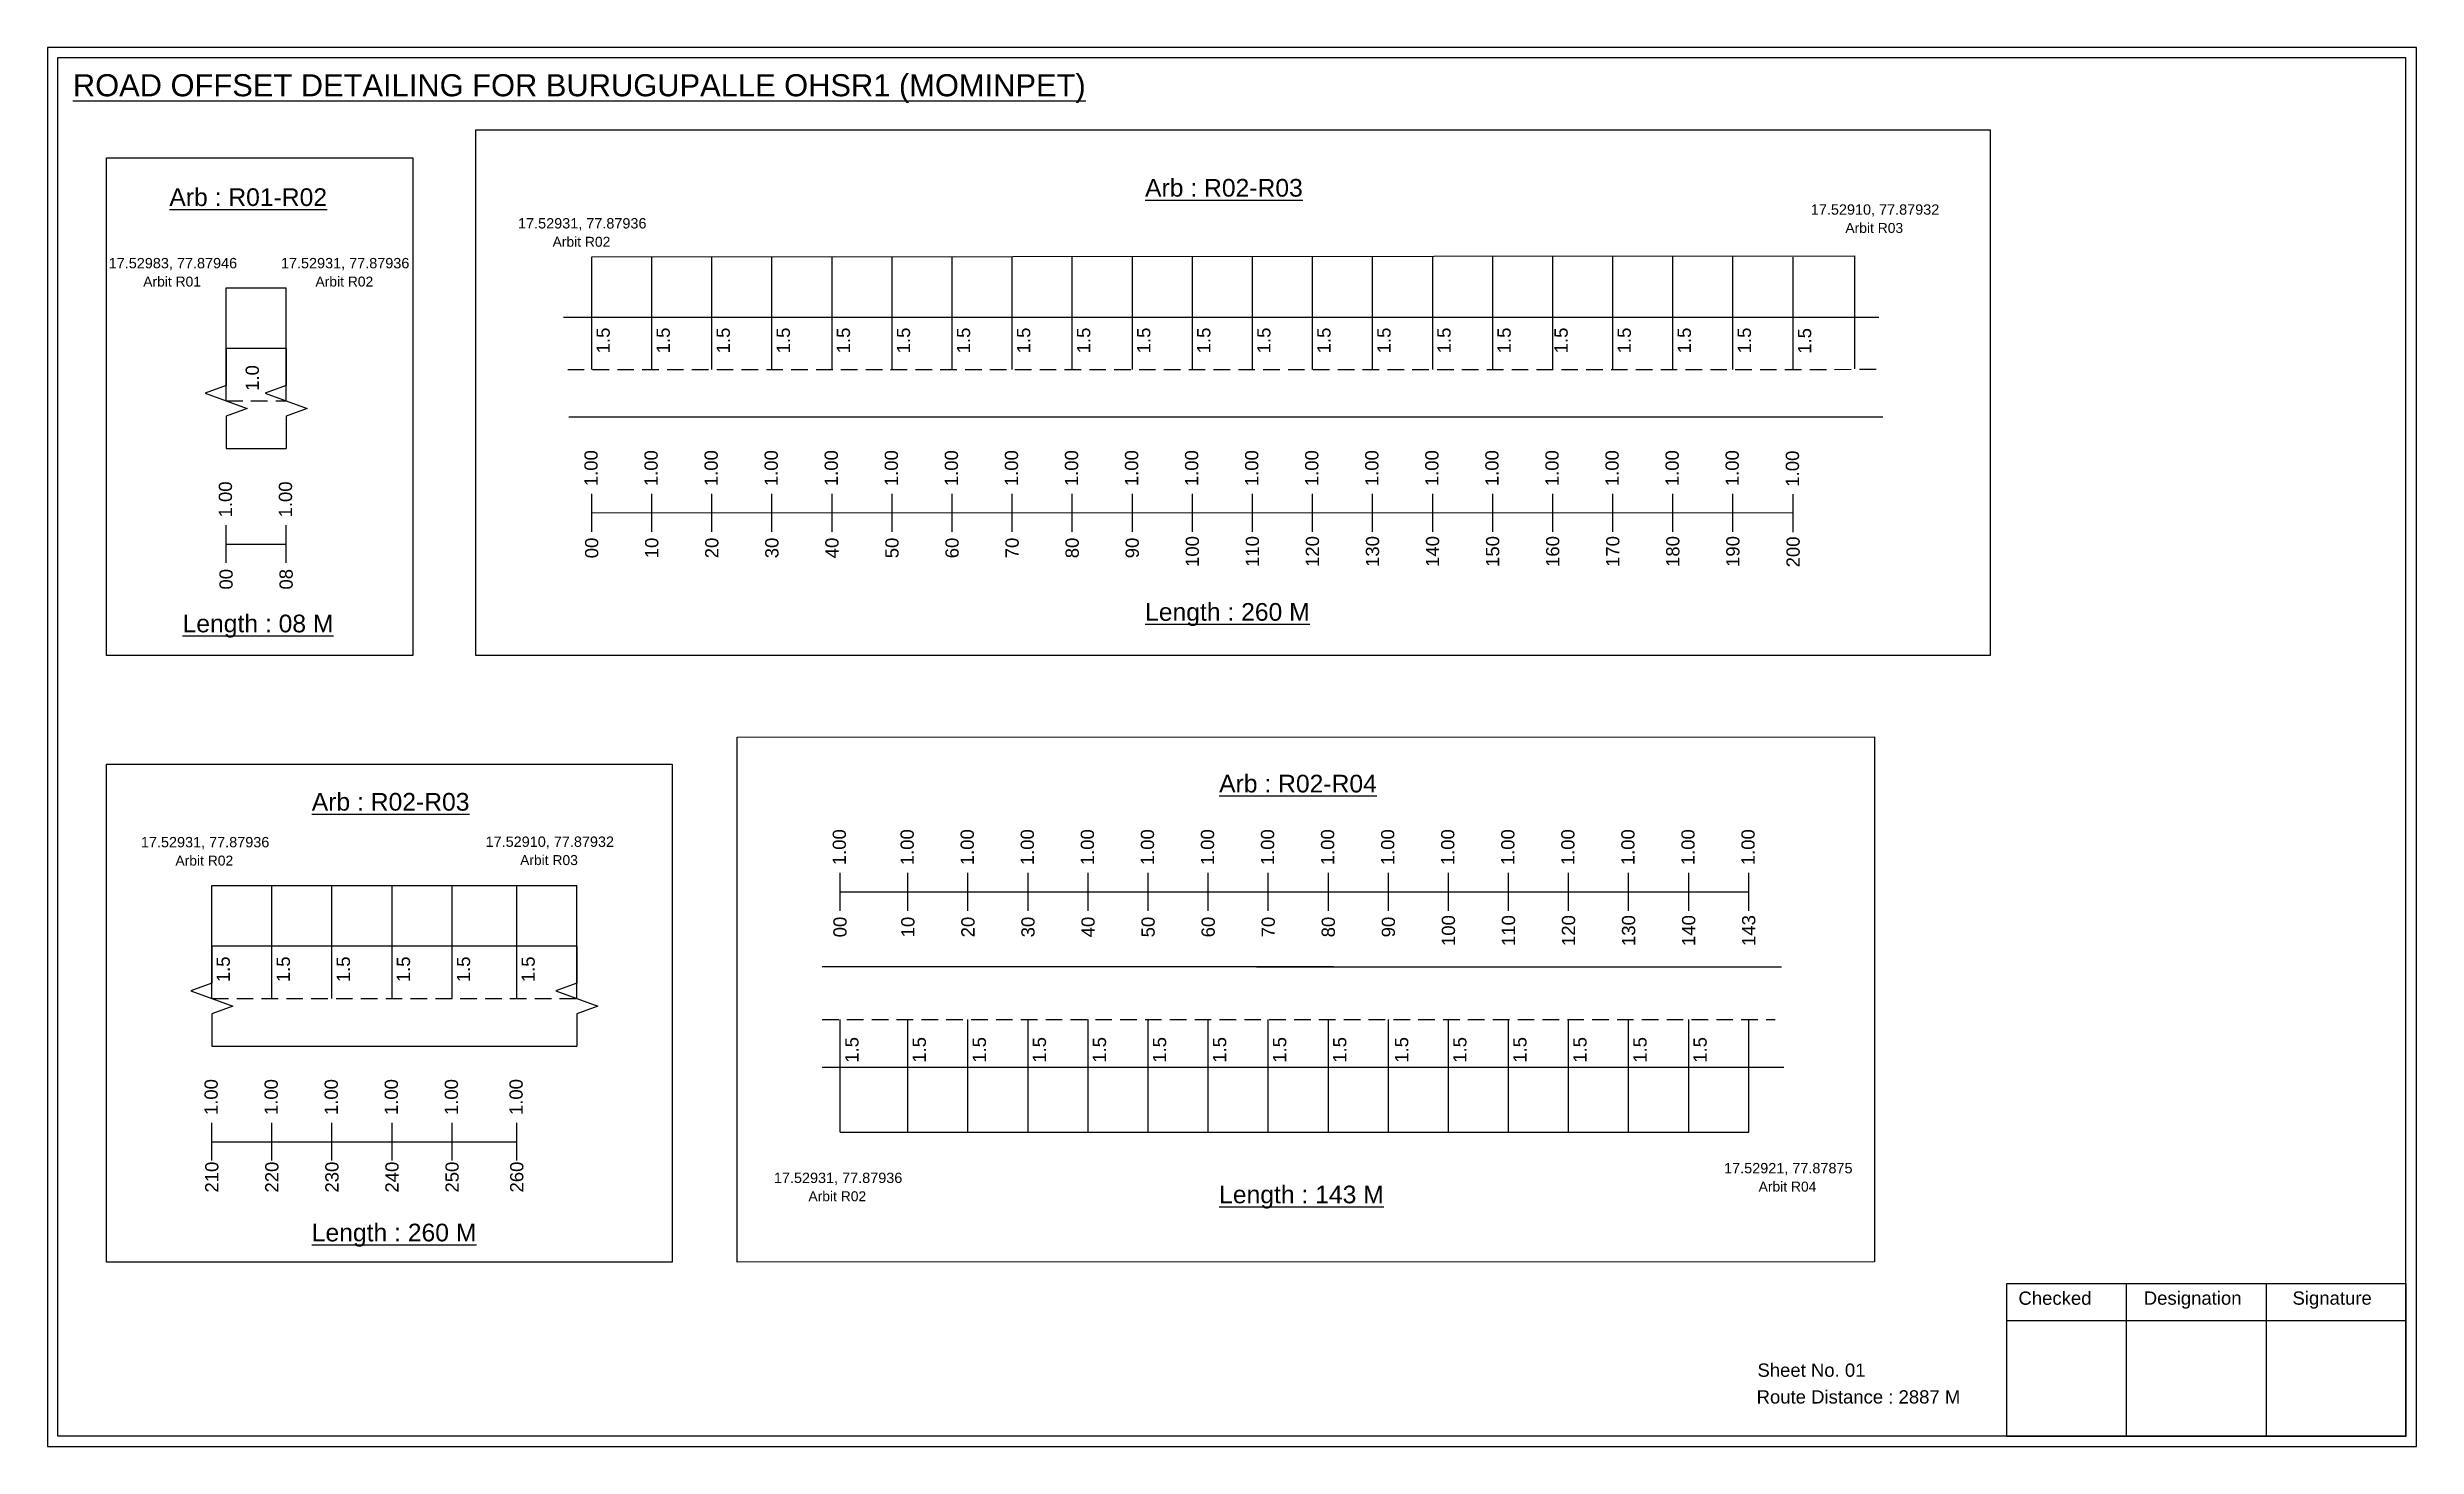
# Model space of a CAD drawing. Header units: inches. Extents: x 1065 to 7171, y 350 to 1611.
# Drawn here: x 3690 to 4227, y 1186 to 1503 of the extents above; entities that cross this region are included whole.
import ezdxf

# ---------------------------------------------------------------- set-up
doc = ezdxf.new("R2010")
doc.units = ezdxf.units.IN
doc.header["$MEASUREMENT"] = 0
doc.linetypes.add('DASHED2', pattern=[0.375, 0.25, -0.125])
doc.layers.add('PDF_Geometry', color=7, linetype='Continuous')
doc.layers.add('PDF_Text', color=5, linetype='Continuous')
doc.styles.add('PDF Arial', font='arial.ttf')
doc.styles.get("Standard").update_dxf_attribs({"font": 'arial.ttf'})

msp = doc.modelspace()

# ---------------------------------------------------------------- texts
at = {"color": 242, "true_color": 0xcd2027}
for s, height, p in [('%%UROAD OFFSET DETAILING FOR BURUGUPALLE OHSR1 (MOMINPET)', 5, (3696.22, 1491.5)), ('%%UArb : R01-R02', 4, (3718.06, 1466.67)), ('%%UArb : R02-R03', 4, (3939, 1468.79)), ('%%ULength : 08 M', 4, (3721.06, 1370.17)), ('%%ULength : 260 M', 4, (3939, 1372.79)), ('%%UArb : R02-R04', 4, (3955.77, 1333.93)), ('%%UArb : R02-R03', 4, (3750.31, 1329.81)), ('%%ULength : 143 M', 4, (3955.77, 1240.93)), ('%%ULength : 260 M', 4, (3750.31, 1232.31))]:
    msp.add_text(s, height=height, dxfattribs=at).set_placement(p)
at = {"color": 5}
for s, height, p in [('17.52910, 77.87932', 2.34, (4089.75, 1464.7)), ('17.52931, 77.87936', 2.34, (3797.02, 1461.58)), ('Arbit R02', 2.246, (3804.84, 1457.45)), ('Arbit R03', 2.246, (4097.57, 1460.58)), ('17.52983, 77.87946', 2.34, (3704.33, 1452.57)), ('17.52931, 77.87936', 2.34, (3743.33, 1452.57)), ('Arbit R01', 2.246, (3712.15, 1448.44)), ('Arbit R02', 2.246, (3751.15, 1448.44)), ('17.52931, 77.87936', 2.34, (3711.62, 1321.51)), ('Arbit R02', 2.246, (3719.44, 1317.38)), ('17.52910, 77.87932', 2.34, (3789.67, 1321.61)), ('Arbit R03', 2.246, (3797.49, 1317.49)), ('17.52921, 77.87875', 2.34, (4070.11, 1247.72)), ('17.52931, 77.87936', 2.34, (3854.95, 1245.52)), ('Arbit R04', 2.246, (4077.93, 1243.59)), ('Arbit R02', 2.246, (3862.77, 1241.4))]:
    msp.add_text(s, height=height, dxfattribs=at).set_placement(p)
for s, p in [('1.5', (3817.79, 1433.32)), ('1.5', (3831.39, 1433.32)), ('1.5', (3844.99, 1433.32)), ('1.5', (3858.59, 1433.32)), ('1.5', (3872.19, 1433.32)), ('1.5', (3885.79, 1433.32)), ('1.5', (3899.39, 1433.32)), ('1.5', (3912.99, 1433.32)), ('1.5', (3926.59, 1433.32)), ('1.5', (3940.19, 1433.32)), ('1.5', (3953.79, 1433.32)), ('1.5', (3967.39, 1433.32)), ('1.5', (3980.99, 1433.32)), ('1.5', (3994.59, 1433.32)), ('1.5', (4008.19, 1433.32)), ('1.5', (4021.79, 1433.32)), ('1.5', (4034.7, 1433.32)), ('1.5', (4048.99, 1433.32)), ('1.5', (4062.59, 1433.32)), ('1.5', (4076.19, 1433.32)), ('1.5', (4089.83, 1433.22)), ('1.0', (3738.34, 1424.83)), ('1.5', (3731.76, 1290.97)), ('1.5', (3745.36, 1290.97)), ('1.5', (3758.96, 1290.97)), ('1.5', (3772.56, 1290.97)), ('1.5', (3786.16, 1290.97)), ('1.5', (3800.81, 1290.97)), ('1.5', (3874.11, 1272.74)), ('1.5', (3889.37, 1272.74)), ('1.5', (3902.97, 1272.74)), ('1.5', (3916.57, 1272.74)), ('1.5', (3930.17, 1272.74)), ('1.5', (3943.77, 1272.74)), ('1.5', (3957.37, 1272.74)), ('1.5', (3970.97, 1272.74)), ('1.5', (3984.57, 1272.74)), ('1.5', (3998.6, 1272.74)), ('1.5', (4011.77, 1272.74)), ('1.5', (4025.37, 1272.74)), ('1.5', (4038.97, 1272.74)), ('1.5', (4052.57, 1272.74)), ('1.5', (4066.17, 1272.74))]:
    msp.add_text(s, height=3, rotation=90).set_placement(p)
at = {"color": 217, "true_color": 0x93278f}
for s, p in [('1.00', (3815.04, 1403.25)), ('1.00', (3828.64, 1403.25)), ('1.00', (3842.24, 1403.25)), ('1.00', (3855.84, 1403.25)), ('1.00', (3869.44, 1403.25)), ('1.00', (3883.04, 1403.25)), ('1.00', (3896.64, 1403.25)), ('1.00', (3910.24, 1403.25)), ('1.00', (3923.84, 1403.25)), ('1.00', (3937.44, 1403.25)), ('1.00', (3951.04, 1403.25)), ('1.00', (3964.64, 1403.25)), ('1.00', (3978.24, 1403.25)), ('1.00', (3991.84, 1403.25)), ('1.00', (4005.44, 1403.25)), ('1.00', (4019.04, 1403.25)), ('1.00', (4032.64, 1403.25)), ('1.00', (4046.24, 1403.25)), ('1.00', (4059.84, 1403.25)), ('1.00', (4073.44, 1403.25)), ('1.00', (4087.08, 1403.14)), ('1.00', (3732.25, 1396.17)), ('1.00', (3745.85, 1396.17)), ('00', (3815.19, 1386.93)), ('10', (3828.79, 1386.93)), ('20', (3842.39, 1386.93)), ('30', (3855.99, 1386.93)), ('40', (3869.59, 1386.93)), ('50', (3883.19, 1386.93)), ('60', (3896.79, 1386.93)), ('70', (3910.39, 1386.93)), ('80', (3923.99, 1386.93)), ('90', (3937.59, 1386.93)), ('100', (3951.19, 1384.97)), ('110', (3964.79, 1384.97)), ('120', (3978.39, 1384.97)), ('130', (3991.99, 1384.97)), ('140', (4005.59, 1384.97)), ('150', (4019.19, 1384.97)), ('160', (4032.79, 1384.97)), ('170', (4046.39, 1384.97)), ('180', (4059.99, 1384.97)), ('190', (4073.59, 1384.97)), ('200', (4087.23, 1384.87)), ('00', (3732.4, 1379.85)), ('08', (3746, 1379.85)), ('1.00', (3871.26, 1317.45)), ('1.00', (3886.63, 1317.45)), ('1.00', (3900.23, 1317.45)), ('1.00', (3913.83, 1317.45)), ('1.00', (3927.43, 1317.45)), ('1.00', (3941.03, 1317.45)), ('1.00', (3954.63, 1317.45)), ('1.00', (3968.23, 1317.45)), ('1.00', (3981.83, 1317.45)), ('1.00', (3995.43, 1317.45)), ('1.00', (4009.03, 1317.45)), ('1.00', (4022.63, 1317.45)), ('1.00', (4036.23, 1317.45)), ('1.00', (4049.83, 1317.45)), ('1.00', (4063.43, 1317.45)), ('1.00', (4077.03, 1317.45)), ('00', (3871.41, 1301.13)), ('10', (3886.78, 1301.13)), ('20', (3900.38, 1301.13)), ('30', (3913.98, 1301.13)), ('40', (3927.58, 1301.13)), ('50', (3941.18, 1301.13)), ('60', (3954.78, 1301.13)), ('70', (3968.38, 1301.13)), ('80', (3981.98, 1301.13)), ('90', (3995.58, 1301.13)), ('100', (4009.18, 1299.17)), ('110', (4022.78, 1299.17)), ('120', (4036.38, 1299.17)), ('130', (4049.98, 1299.17)), ('140', (4063.58, 1299.17)), ('143', (4077.18, 1299.17)), ('1.00', (3729.02, 1260.89)), ('1.00', (3742.62, 1260.89)), ('1.00', (3756.22, 1260.89)), ('1.00', (3769.82, 1260.89)), ('1.00', (3783.42, 1260.89)), ('1.00', (3798.07, 1260.9)), ('210', (3729.17, 1243.36)), ('220', (3742.77, 1243.36)), ('230', (3756.37, 1243.36)), ('240', (3769.97, 1243.36)), ('250', (3783.57, 1243.36)), ('260', (3798.22, 1243.37))]:
    msp.add_text(s, height=3, rotation=90, dxfattribs=at).set_placement(p)
for s, p in [('Sheet No. 01', (4077.66, 1201.66)), ('Route Distance : 2887 M', (4077.47, 1195.61))]:
    msp.add_text(s, height=3).set_placement(p)
at = {"layer": 'PDF_Text', "color": 7, "attachment_point": 7, "style": 'PDF Arial'}
for s, insert, char_height in [('Checked', (4136.76, 1217.91), 3.001), ('Designation', (4165.14, 1217.07), 3.0006), ('Signature', (4198.82, 1217.07), 3.001)]:
    msp.add_mtext(s, dxfattribs=dict(at, insert=insert, char_height=char_height))

# ---------------------------------------------------------------- linework, layer by layer
at = {"color": 5}
for p, q in [((3813.72, 1455.17), (4099.75, 1455.36)), ((3730.92, 1448.11), (3744.52, 1448.11)), ((3727.69, 1312.83), (3810.35, 1312.83)), ((3869.93, 1257.01), (4075.7, 1257.01))]:
    msp.add_line(p, q, dxfattribs=at)
for p, q in [((3813.72, 1429.65), (3813.72, 1455.19)), ((3827.32, 1429.65), (3827.32, 1455.19)), ((3840.92, 1429.65), (3840.92, 1455.19)), ((3854.52, 1429.65), (3854.52, 1455.19)), ((3868.12, 1429.65), (3868.12, 1455.19)), ((3881.72, 1429.65), (3881.72, 1455.19)), ((3895.32, 1429.65), (3895.32, 1455.19)), ((3908.92, 1429.65), (3908.92, 1455.19)), ((3922.52, 1429.65), (3922.52, 1455.19)), ((3936.12, 1429.65), (3936.12, 1455.19)), ((3949.72, 1429.65), (3949.72, 1455.19)), ((3963.32, 1429.65), (3963.32, 1455.19)), ((3976.92, 1429.65), (3976.92, 1455.19)), ((3990.52, 1429.65), (3990.52, 1455.19)), ((4004.12, 1429.65), (4004.12, 1455.19)), ((4017.72, 1429.65), (4017.72, 1455.19)), ((4031.32, 1429.65), (4031.32, 1455.19)), ((4044.92, 1429.65), (4044.92, 1455.19)), ((4058.52, 1429.65), (4058.52, 1455.19)), ((4072.12, 1429.65), (4072.12, 1455.19)), ((4085.76, 1429.82), (4085.76, 1455.08)), ((4099.75, 1429.83), (4099.75, 1455.36)), ((3730.92, 1422.58), (3730.92, 1448.11)), ((3744.52, 1422.58), (3744.52, 1448.11)), ((3807.3, 1441.53), (4105.15, 1441.53)), ((3730.92, 1434.46), (3744.52, 1434.46)), ((3808.55, 1418.97), (4106.05, 1418.93)), ((3730.92, 1411.78), (3744.52, 1411.78)), ((3727.69, 1287.3), (3727.69, 1312.83)), ((3741.29, 1287.3), (3741.29, 1312.83)), ((3754.89, 1287.3), (3754.89, 1312.83)), ((3768.49, 1287.3), (3768.49, 1312.83)), ((3782.09, 1287.3), (3782.09, 1312.83)), ((3796.75, 1287.3), (3796.75, 1312.84)), ((3810.35, 1287.3), (3810.35, 1312.84)), ((3727.69, 1299.18), (3810.35, 1299.18)), ((3981.7, 1294.43), (3865.87, 1294.43)), ((3964.23, 1294.43), (4083.13, 1294.43)), ((3869.93, 1257.01), (3869.93, 1282.55)), ((3885.3, 1257.01), (3885.3, 1282.55)), ((3898.9, 1257.01), (3898.9, 1282.55)), ((3912.5, 1257.01), (3912.5, 1282.55)), ((3926.1, 1257.01), (3926.1, 1282.55)), ((3939.7, 1257.01), (3939.7, 1282.55)), ((3953.3, 1257.01), (3953.3, 1282.55)), ((3966.9, 1257.01), (3966.9, 1282.55)), ((3980.5, 1257.01), (3980.5, 1282.55)), ((3994.1, 1257.01), (3994.1, 1282.55)), ((4007.7, 1257.01), (4007.7, 1282.55)), ((4021.3, 1257.01), (4021.3, 1282.55)), ((4034.9, 1257.01), (4034.9, 1282.55)), ((4048.5, 1257.01), (4048.5, 1282.55)), ((4062.1, 1257.01), (4062.1, 1282.55)), ((4075.7, 1257.01), (4075.7, 1282.55)), ((3727.69, 1276.49), (3810.35, 1276.49)), ((3865.87, 1271.74), (4083.67, 1271.74))]:
    msp.add_line(p, q)
at = {"linetype": 'DASHED2', "ltscale": 15}
for p, q in [((3808.26, 1429.65), (4104.75, 1429.7)), ((3730.92, 1422.58), (3744.52, 1422.58)), ((3727.69, 1287.3), (3810.35, 1287.3)), ((3865.87, 1282.55), (4081.64, 1282.55))]:
    msp.add_line(p, q, dxfattribs=at)
at = {"color": 217, "true_color": 0x93278f}
for p, q in [((3813.72, 1392.95), (3813.72, 1401.51)), ((3827.32, 1392.95), (3827.32, 1401.51)), ((3840.92, 1392.95), (3840.92, 1401.51)), ((3854.52, 1392.95), (3854.52, 1401.51)), ((3868.12, 1392.95), (3868.12, 1401.51)), ((3881.72, 1392.95), (3881.72, 1401.51)), ((3895.32, 1392.95), (3895.32, 1401.51)), ((3908.92, 1392.95), (3908.92, 1401.51)), ((3922.52, 1392.95), (3922.52, 1401.51)), ((3936.12, 1392.95), (3936.12, 1401.51)), ((3949.72, 1392.95), (3949.72, 1401.51)), ((3963.32, 1392.95), (3963.32, 1401.51)), ((3976.92, 1392.95), (3976.92, 1401.51)), ((3990.52, 1392.95), (3990.52, 1401.51)), ((4004.12, 1392.95), (4004.12, 1401.51)), ((4017.72, 1392.95), (4017.72, 1401.51)), ((4031.32, 1392.95), (4031.32, 1401.51)), ((4044.92, 1392.95), (4044.92, 1401.51)), ((4058.52, 1392.95), (4058.52, 1401.51)), ((4072.12, 1392.95), (4072.12, 1401.51)), ((4085.76, 1392.85), (4085.76, 1401.41)), ((3813.72, 1397.22), (4085.76, 1397.27)), ((3730.92, 1385.88), (3730.92, 1394.43)), ((3730.92, 1390.15), (3744.52, 1390.15)), ((3744.52, 1385.88), (3744.52, 1394.43)), ((3869.93, 1307.15), (3869.93, 1315.71)), ((3885.3, 1307.15), (3885.3, 1315.71)), ((3898.9, 1307.15), (3898.9, 1315.71)), ((3912.5, 1307.15), (3912.5, 1315.71)), ((3926.1, 1307.15), (3926.1, 1315.71)), ((3939.7, 1307.15), (3939.7, 1315.71)), ((3953.3, 1307.15), (3953.3, 1315.71)), ((3966.9, 1307.15), (3966.9, 1315.71)), ((3980.5, 1307.15), (3980.5, 1315.71)), ((3994.1, 1307.15), (3994.1, 1315.71)), ((4007.7, 1307.15), (4007.7, 1315.71)), ((4021.3, 1307.15), (4021.3, 1315.71)), ((4034.9, 1307.15), (4034.9, 1315.71)), ((4048.5, 1307.15), (4048.5, 1315.71)), ((4062.1, 1307.15), (4062.1, 1315.71)), ((4075.7, 1307.15), (4075.7, 1315.71)), ((3869.93, 1311.42), (4075.7, 1311.43)), ((3727.69, 1250.6), (3727.69, 1259.15)), ((3741.29, 1250.6), (3741.29, 1259.15)), ((3754.89, 1250.6), (3754.89, 1259.15)), ((3768.49, 1250.6), (3768.49, 1259.15)), ((3782.09, 1250.6), (3782.09, 1259.15)), ((3796.75, 1250.6), (3796.75, 1259.16)), ((3727.69, 1254.87), (3796.75, 1254.87))]:
    msp.add_line(p, q, dxfattribs=at)
for points in [[(3787.48, 1483.91), (4130.39, 1483.91), (4130.39, 1364.92), (3787.48, 1364.92)], [(3703.83, 1477.6), (3773.2, 1477.6), (3773.2, 1364.92), (3703.83, 1364.92)], [(3846.65, 1346.46), (4104.17, 1346.51), (4104.17, 1227.69), (3846.65, 1227.63)], [(3703.83, 1340.31), (3831.92, 1340.31), (3831.92, 1227.63), (3703.83, 1227.63)]]:
    msp.add_lwpolyline(points, close=True)
at = {"linetype": 'Continuous'}
for points in [[(3730.92, 1434.46), (3730.92, 1426.03), (3726.18, 1424.3), (3735.67, 1420.85), (3730.92, 1419.12), (3730.92, 1411.78)], [(3744.52, 1434.46), (3744.52, 1426.03), (3739.78, 1424.3), (3749.27, 1420.85), (3744.52, 1419.12), (3744.52, 1411.78)], [(3727.69, 1299.18), (3727.69, 1290.75), (3722.95, 1289.02), (3732.44, 1285.57), (3727.69, 1283.84), (3727.69, 1276.49)], [(3810.35, 1299.18), (3810.35, 1290.75), (3805.6, 1289.02), (3815.09, 1285.57), (3810.35, 1283.84), (3810.35, 1276.49)]]:
    msp.add_lwpolyline(points, dxfattribs=at)
at = {"layer": 'PDF_Geometry'}
for points in [[(3690.45, 1502.57), (3690.45, 1185.86), (4226.92, 1185.86), (4226.92, 1502.57)], [(3692.77, 1500.24), (3692.77, 1188.28), (4224.5, 1188.28), (4224.5, 1500.24)]]:
    msp.add_lwpolyline(points, close=True, dxfattribs=at)
at = {"layer": 'PDF_Geometry', "color": 242, "true_color": 0xcc1f26}
msp.add_lwpolyline([(4224.5, 1188.18), (4134.16, 1188.18), (4134.16, 1222.79), (4224.5, 1222.79)], close=True, dxfattribs=at)
for points in [[(4161.14, 1222.79), (4161.14, 1188.18)], [(4192.87, 1222.79), (4192.87, 1188.18)], [(4134.16, 1214.42), (4224.5, 1214.42)]]:
    msp.add_lwpolyline(points, dxfattribs=at)

msp.set_redraw_order([(e.dxf.handle, doc.entitydb.next_handle()) for e in msp.query("TEXT MTEXT ATTDEF DIMENSION ARC_DIMENSION")])  # texts and dimensions are drawn at this point

doc.saveas('drawing.dxf')
